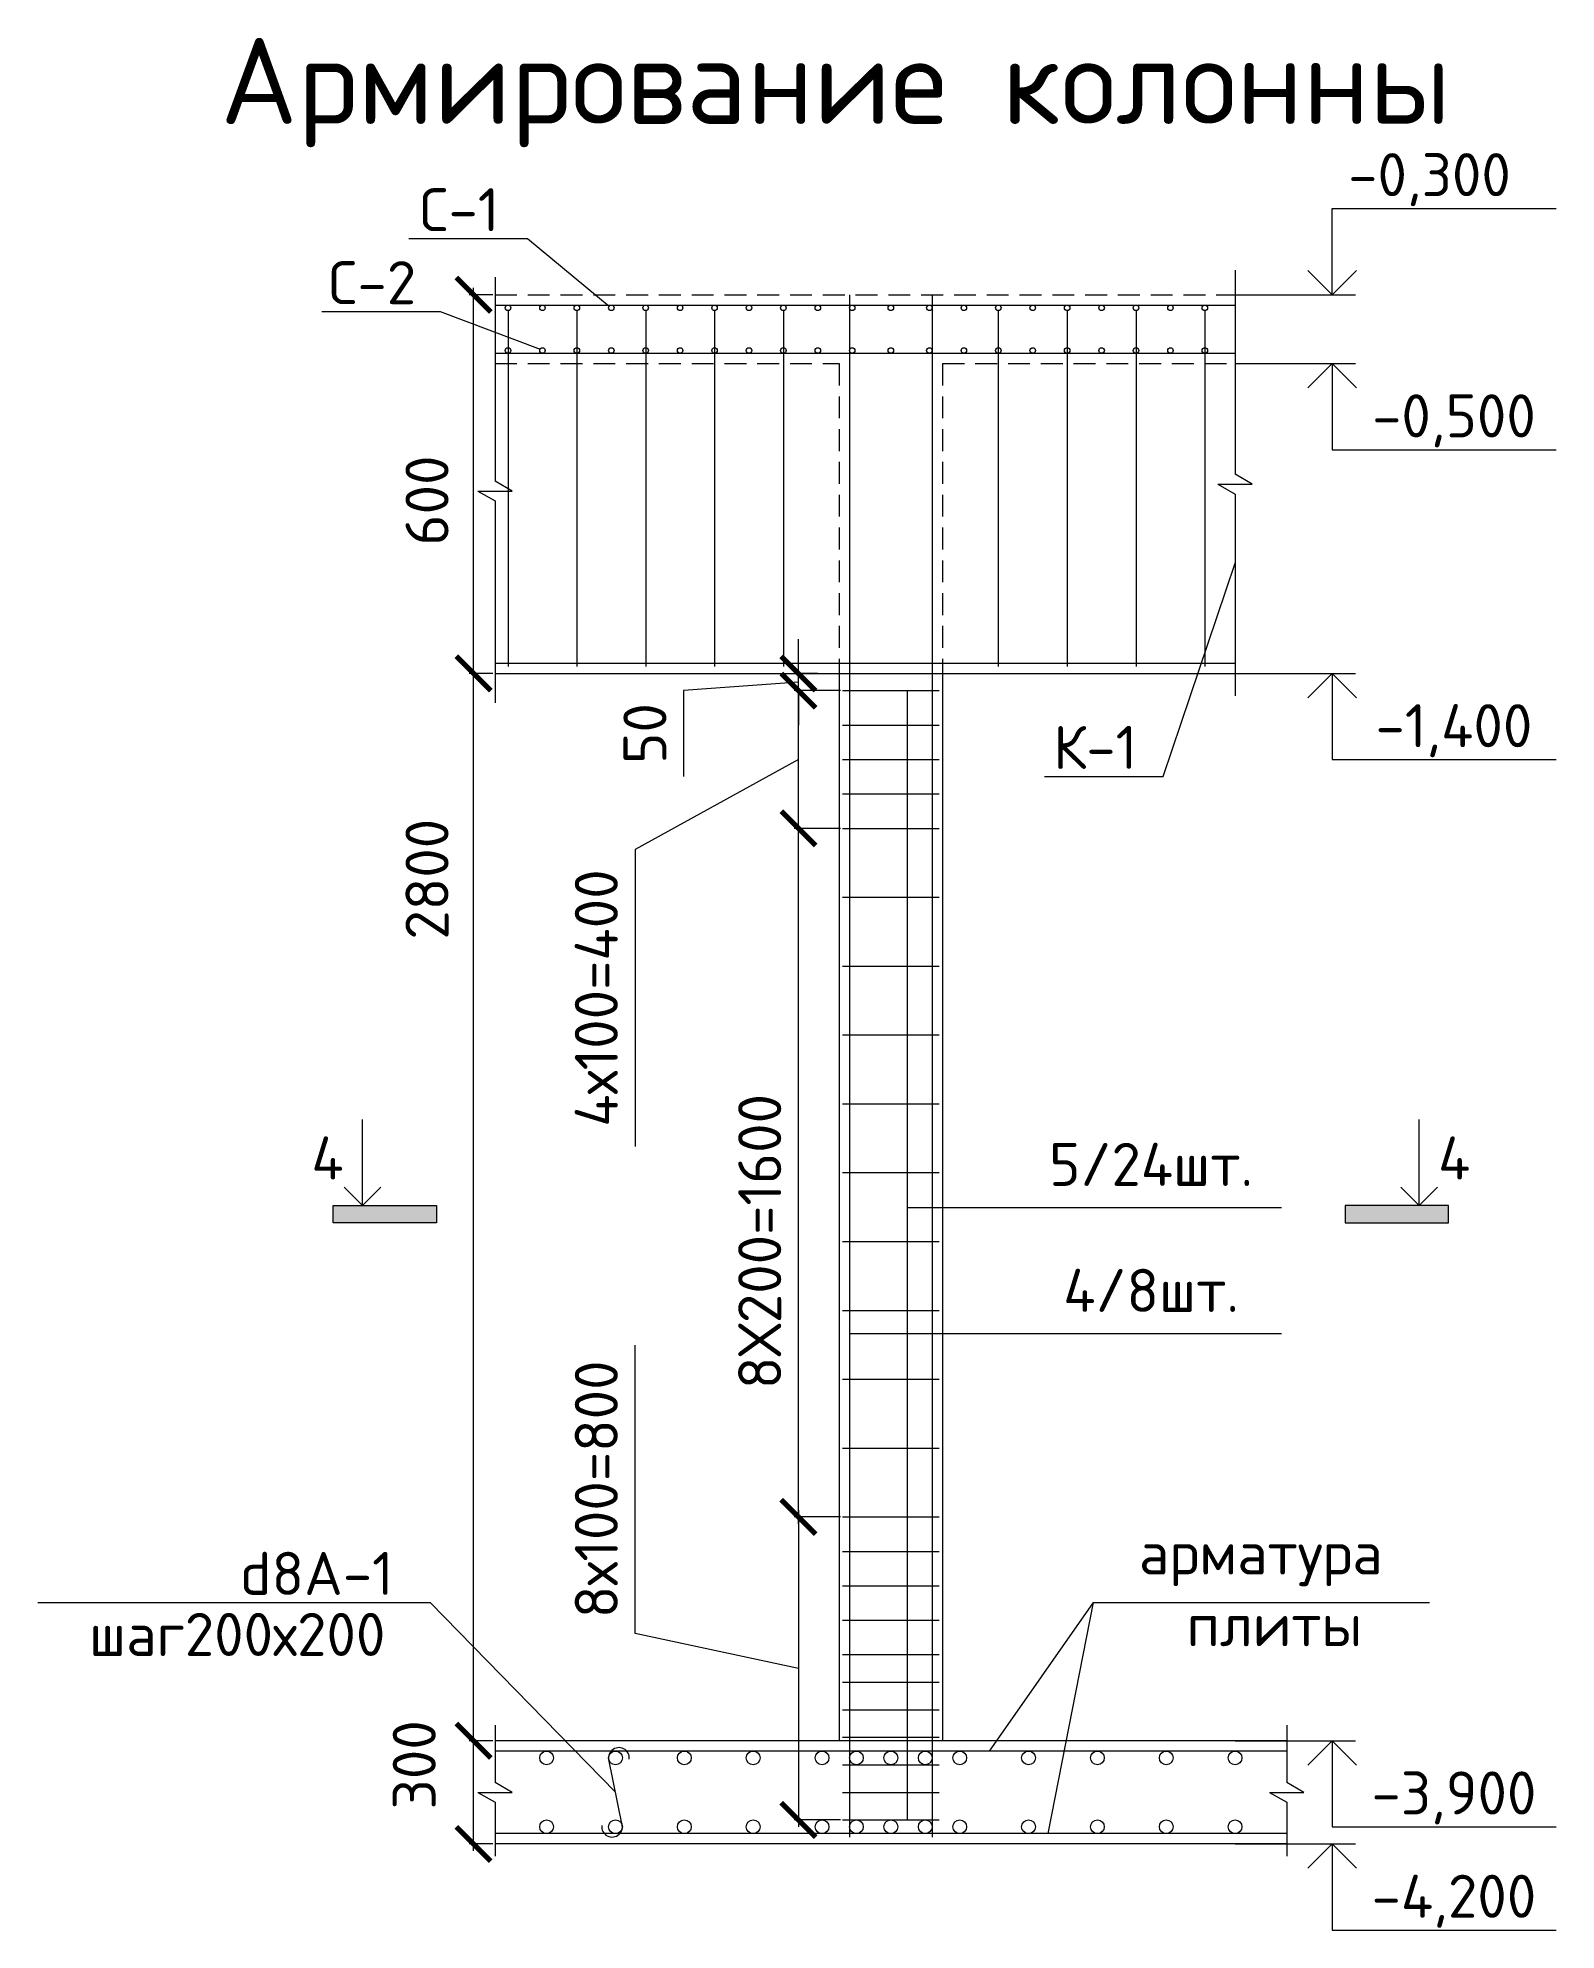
# Model space of a CAD drawing. Header units: millimetres. Extents: x -1960873 to -640355, y 7839719 to 16131025.
# Drawn here: x -884520 to -880109, y 8000468 to 8005964 of the extents above; entities that cross this region are included whole.
import ezdxf

# ---------------------------------------------------------------- set-up
doc = ezdxf.new("R2010")
doc.units = ezdxf.units.MM
doc.linetypes.add('HIDDEN2', pattern=[4.7625, 3.175, -1.5875])
doc.layers.get('0').update_dxf_attribs({"lineweight": 15})
doc.layers.add('КМ-Размеры', color=2, linetype='Continuous')
doc.styles.add('GOST-2.304_Type-B', font='')
doc.styles.add('ISOCPEUR', font='isocpeur.ttf')
doc.styles.get('GOST-2.304_Type-B').set_extended_font_data('ГОСТ тип А')
doc.dimstyles.new('SPDS', dxfattribs={"dimscale": 100, "dimtxt": 2.5, "dimasz": 2, "dimexe": 1.25, "dimexo": 0.625, "dimtad": 1, "dimdec": 0, "dimrnd": 0.001, "dimtxsty": 'GOST-2.304_Type-B', "dimblk": 'ARCHTICK', "dimcen": 2.5, "dimdle": 2, "dimadec": 0, "dimazin": 2, "dimtfac": 0.75, "dimtdec": 0, "dimtmove": 1, "dimatfit": 3, "dimfxl": 1.25, "dimtolj": 1, "dimarcsym": 0})

msp = doc.modelspace()

# ---------------------------------------------------------------- texts
at = {"transparency": 33554687, "width": 8055.818, "attachment_point": 5, "style": 'ISOCPEUR'}
for s, insert, char_height in [('\\A1;Армирование колонны', (-882201.9, 8005805.3), 250), ('\\A1;-0,300', (-880477.2, 8005552.3), 125), ('\\A1;С-1', (-883295.2, 8005465), 125), ('\\A1;С-2', (-883548.4, 8005253.1), 125), ('\\A1;-0,500', (-880406.2, 8004851.7), 125), ('\\A1;-1,400', (-880406.2, 8003951.7), 125), ('\\A1;К-1', (-881448.3, 8003903.2), 125), ('\\A1;5/24шт.', (-881286, 8002692), 125), ('\\A1;4/8шт.', (-881286, 8002326), 125), ('\\A1;d8А-1', (-883710, 8001503.8), 125), ('\\A1;арматура\\P плиты', (-880967.3, 8001459.1), 125), ('\\A1;шаг200х200', (-883941.1, 8001326.7), 125), ('\\A1;-3,900', (-880406.2, 8000851.7), 125), ('\\A1;-4,200', (-880406.2, 8000551.7), 125)]:
    msp.add_mtext(s, dxfattribs=dict(at, insert=insert, char_height=char_height))
at = {"transparency": 33554687, "char_height": 125, "attachment_point": 5, "style": 'ISOCPEUR'}
for insert in [(-883678.7, 8002710.4), (-880405.5, 8002710.4)]:
    msp.add_mtext('4', dxfattribs=dict(at, insert=insert))

# ---------------------------------------------------------------- blocks, each defined once
blk = doc.blocks.new('_ArchTick')
at = {"color": 0, "linetype": 'ByBlock', "const_width": 0.15}
blk.add_lwpolyline([(-0.5, -0.5), (0.5, 0.5)], dxfattribs=at)
blk = doc.blocks.new('*D249')
at = {"layer": 'Defpoints', "color": 0, "ltscale": 10, "transparency": 16777216}
for p in [(-883254.4, 8005218), (-883192.1, 8005218), (-883192.1, 8004118)]:
    blk.add_point(p, dxfattribs=at)
at = {"layer": 'КМ-Размеры', "color": 0, "linetype": 'ByBlock', "lineweight": 0, "ltscale": 10, "transparency": 16777216}
blk.add_line((-883254.4, 8004098), (-883254.4, 8005238), dxfattribs=at)
at = {"layer": 'КМ-Размеры', "color": 0, "lineweight": 0, "ltscale": 10, "transparency": 16777216}
for p, q in [((-883198.4, 8005218), (-883266.9, 8005218)), ((-883198.4, 8004118), (-883266.9, 8004118))]:
    blk.add_line(p, q, dxfattribs=at)
at = {"layer": 'КМ-Размеры', "color": 0, "lineweight": 0, "ltscale": 10, "transparency": 16777216, "xscale": 100, "yscale": 100, "zscale": 100}
for p, rotation in [((-883254.4, 8005218), 90), ((-883254.4, 8004118), 270)]:
    blk.add_blockref('_ArchTick', p, dxfattribs=dict(at, rotation=rotation))
at = {"layer": 'КМ-Размеры', "color": 0, "lineweight": 0, "ltscale": 10, "transparency": 16777216, "insert": (-883389.6, 8004620.3), "char_height": 125, "attachment_point": 5, "rotation": 90, "style": 'ISOCPEUR'}
blk.add_mtext('\\A1;600', dxfattribs=at)
blk = doc.blocks.new('*D250')
at = {"layer": 'Defpoints', "color": 0, "ltscale": 10, "transparency": 16777216}
for p in [(-883254.4, 8004118), (-883192.1, 8004118), (-883192.1, 8001018)]:
    blk.add_point(p, dxfattribs=at)
at = {"layer": 'КМ-Размеры', "color": 0, "linetype": 'ByBlock', "lineweight": 0, "ltscale": 10, "transparency": 16777216}
blk.add_line((-883254.4, 8000998), (-883254.4, 8004138), dxfattribs=at)
at = {"layer": 'КМ-Размеры', "color": 0, "lineweight": 0, "ltscale": 10, "transparency": 16777216}
for p, q in [((-883198.4, 8004118), (-883266.9, 8004118)), ((-883198.4, 8001018), (-883266.9, 8001018))]:
    blk.add_line(p, q, dxfattribs=at)
at = {"layer": 'КМ-Размеры', "color": 0, "lineweight": 0, "ltscale": 10, "transparency": 16777216, "xscale": 100, "yscale": 100, "zscale": 100}
for p, rotation in [((-883254.4, 8004118), 90), ((-883254.4, 8001018), 270)]:
    blk.add_blockref('_ArchTick', p, dxfattribs=dict(at, rotation=rotation))
at = {"layer": 'КМ-Размеры', "color": 0, "lineweight": 0, "ltscale": 10, "transparency": 16777216, "insert": (-883389.6, 8003520.3), "char_height": 125, "attachment_point": 5, "rotation": 90, "style": 'ISOCPEUR'}
blk.add_mtext('\\A1;2800', dxfattribs=at)
blk = doc.blocks.new('*D251')
at = {"layer": 'Defpoints', "color": 0, "ltscale": 10, "transparency": 16777216}
for p in [(-883254.4, 8001018), (-883192.1, 8001018), (-883192.1, 8000718)]:
    blk.add_point(p, dxfattribs=at)
at = {"layer": 'КМ-Размеры', "color": 0, "lineweight": 0, "ltscale": 10, "transparency": 16777216}
for p, q in [((-883198.4, 8001018), (-883266.9, 8001018)), ((-883198.4, 8000718), (-883266.9, 8000718))]:
    blk.add_line(p, q, dxfattribs=at)
at = {"layer": 'КМ-Размеры', "color": 0, "linetype": 'ByBlock', "lineweight": 0, "ltscale": 10, "transparency": 16777216}
blk.add_line((-883254.4, 8000698), (-883254.4, 8001038), dxfattribs=at)
at = {"layer": 'КМ-Размеры', "color": 0, "lineweight": 0, "ltscale": 10, "transparency": 16777216, "xscale": 100, "yscale": 100, "zscale": 100}
for p, rotation in [((-883254.4, 8001018), 90), ((-883254.4, 8000718), 270)]:
    blk.add_blockref('_ArchTick', p, dxfattribs=dict(at, rotation=rotation))
at = {"layer": 'КМ-Размеры', "color": 0, "lineweight": 0, "ltscale": 10, "transparency": 16777216, "insert": (-883426.8, 8000947.9), "char_height": 125, "attachment_point": 5, "rotation": 90, "style": 'ISOCPEUR'}
blk.add_mtext('\\A1;300', dxfattribs=at)
blk = doc.blocks.new('*D252')
at = {"layer": 'Defpoints', "color": 0, "ltscale": 10, "transparency": 16777216}
for p in [(-882310.6, 8004118), (-882248.3, 8004118), (-882182.1, 8004068)]:
    blk.add_point(p, dxfattribs=at)
at = {"layer": 'КМ-Размеры', "color": 0, "linetype": 'ByBlock', "lineweight": 0, "ltscale": 10, "transparency": 16777216}
for p, q in [((-882310.6, 8004118), (-882310.6, 8004218)), ((-882310.6, 8004093), (-882644.1, 8004068.6)), ((-882310.6, 8004068), (-882310.6, 8004118)), ((-882310.6, 8004068), (-882310.6, 8004118)), ((-882644.1, 8004068.6), (-882644.1, 8003818.6)), ((-882310.6, 8004068), (-882310.6, 8003968))]:
    blk.add_line(p, q, dxfattribs=at)
at = {"layer": 'КМ-Размеры', "color": 0, "lineweight": 0, "ltscale": 10, "transparency": 16777216}
for p, q in [((-882254.6, 8004118), (-882323.1, 8004118)), ((-882188.4, 8004068), (-882323.1, 8004068))]:
    blk.add_line(p, q, dxfattribs=at)
at = {"layer": 'КМ-Размеры', "color": 0, "lineweight": 0, "ltscale": 10, "transparency": 16777216, "xscale": 100, "yscale": 100, "zscale": 100}
for p, rotation in [((-882310.6, 8004118), 270), ((-882310.6, 8004068), 90)]:
    blk.add_blockref('_ArchTick', p, dxfattribs=dict(at, rotation=rotation))
at = {"layer": 'КМ-Размеры', "color": 0, "lineweight": 0, "ltscale": 10, "transparency": 16777216, "insert": (-882756.6, 8003943.6), "char_height": 125, "attachment_point": 5, "rotation": 90, "style": 'ISOCPEUR'}
blk.add_mtext('\\A1;50', dxfattribs=at)
blk = doc.blocks.new('*D253')
at = {"layer": 'Defpoints', "color": 0, "ltscale": 10, "transparency": 16777216}
for p in [(-882310.6, 8004068), (-882248.3, 8004068), (-882182.1, 8003668)]:
    blk.add_point(p, dxfattribs=at)
at = {"layer": 'КМ-Размеры', "color": 0, "linetype": 'ByBlock', "lineweight": 0, "ltscale": 10, "transparency": 16777216}
for p, q in [((-882310.6, 8003648), (-882310.6, 8004088)), ((-882310.6, 8003868), (-882785.3, 8003606.4)), ((-882785.3, 8003606.4), (-882785.3, 8002743.9))]:
    blk.add_line(p, q, dxfattribs=at)
at = {"layer": 'КМ-Размеры', "color": 0, "lineweight": 0, "ltscale": 10, "transparency": 16777216}
for p, q in [((-882254.6, 8004068), (-882323.1, 8004068)), ((-882188.4, 8003668), (-882323.1, 8003668))]:
    blk.add_line(p, q, dxfattribs=at)
at = {"layer": 'КМ-Размеры', "color": 0, "lineweight": 0, "ltscale": 10, "transparency": 16777216, "xscale": 100, "yscale": 100, "zscale": 100}
for p, rotation in [((-882310.6, 8004068), 90), ((-882310.6, 8003668), 270)]:
    blk.add_blockref('_ArchTick', p, dxfattribs=dict(at, rotation=rotation))
at = {"layer": 'КМ-Размеры', "color": 0, "lineweight": 0, "ltscale": 10, "transparency": 16777216, "insert": (-882897.8, 8003175.2), "char_height": 125, "attachment_point": 5, "rotation": 90, "style": 'ISOCPEUR'}
blk.add_mtext('\\A1;4х100=400', dxfattribs=at)
blk = doc.blocks.new('*D254')
at = {"layer": 'Defpoints', "color": 0, "ltscale": 10, "transparency": 16777216}
for p in [(-882310.6, 8003668), (-882248.3, 8003668), (-882182.1, 8001668)]:
    blk.add_point(p, dxfattribs=at)
at = {"layer": 'КМ-Размеры', "color": 0, "lineweight": 0, "ltscale": 10, "transparency": 16777216}
for p, q in [((-882254.6, 8003668), (-882323.1, 8003668)), ((-882188.4, 8001668), (-882323.1, 8001668))]:
    blk.add_line(p, q, dxfattribs=at)
at = {"layer": 'КМ-Размеры', "color": 0, "linetype": 'ByBlock', "lineweight": 0, "ltscale": 10, "transparency": 16777216}
blk.add_line((-882310.6, 8001648), (-882310.6, 8003688), dxfattribs=at)
at = {"layer": 'КМ-Размеры', "color": 0, "lineweight": 0, "ltscale": 10, "transparency": 16777216, "xscale": 100, "yscale": 100, "zscale": 100}
for p, rotation in [((-882310.6, 8003668), 90), ((-882310.6, 8001668), 270)]:
    blk.add_blockref('_ArchTick', p, dxfattribs=dict(at, rotation=rotation))
at = {"layer": 'КМ-Размеры', "color": 0, "lineweight": 0, "ltscale": 10, "transparency": 16777216, "insert": (-882423.1, 8002468), "char_height": 125, "attachment_point": 5, "rotation": 90, "style": 'ISOCPEUR'}
blk.add_mtext('\\A1;8Х200=1600', dxfattribs=at)
blk = doc.blocks.new('*D255')
at = {"layer": 'Defpoints', "color": 0, "ltscale": 10, "transparency": 16777216}
for p in [(-882182.1, 8001668), (-882310.6, 8000788), (-882182.1, 8000788)]:
    blk.add_point(p, dxfattribs=at)
at = {"layer": 'КМ-Размеры', "color": 0, "linetype": 'ByBlock', "lineweight": 0, "ltscale": 10, "transparency": 16777216}
for p, q in [((-882785.3, 8001329.5), (-882785.3, 8002167)), ((-882310.6, 8001688), (-882310.6, 8000768)), ((-882310.6, 8001228), (-882785.3, 8001329.5))]:
    blk.add_line(p, q, dxfattribs=at)
at = {"layer": 'КМ-Размеры', "color": 0, "lineweight": 0, "ltscale": 10, "transparency": 16777216}
for p, q in [((-882188.4, 8001668), (-882323.1, 8001668)), ((-882188.4, 8000788), (-882323.1, 8000788))]:
    blk.add_line(p, q, dxfattribs=at)
at = {"layer": 'КМ-Размеры', "color": 0, "lineweight": 0, "ltscale": 10, "transparency": 16777216, "xscale": 100, "yscale": 100, "zscale": 100}
for p, rotation in [((-882310.6, 8001668), 90), ((-882310.6, 8000788), 270)]:
    blk.add_blockref('_ArchTick', p, dxfattribs=dict(at, rotation=rotation))
at = {"layer": 'КМ-Размеры', "color": 0, "lineweight": 0, "ltscale": 10, "transparency": 16777216, "insert": (-882897.8, 8001748.3), "char_height": 125, "attachment_point": 5, "rotation": 90, "style": 'ISOCPEUR'}
blk.add_mtext('\\A1;8х100=800', dxfattribs=at)

# ---------------------------------------------------------------- dimensions: what is measured, and where the dimension line sits
at = {"layer": 'КМ-Размеры', "color": 7, "lineweight": 0, "ltscale": 10, "transparency": 33554687}
for base, p1, p2, angle, text, picture, middle in [((-883254.4, 8005218), (-883192.1, 8004118), (-883192.1, 8005218), 90, '600', '*D249', (-883277.1, 8004620.3)), ((-883254.4, 8004118), (-883192.1, 8001018), (-883192.1, 8004118), 90, '2800', '*D250', (-883277.1, 8003520.3)), ((-882310.6, 8004068), (-882182.1, 8003668), (-882248.3, 8004068), 90, '4х100=<>', '*D253', (-882785.3, 8003556.4)), ((-882310.6, 8003668), (-882182.1, 8001668), (-882248.3, 8003668), 90, '8Х200=1600', '*D254', (-882310.6, 8002468)), ((-882310.6, 8000788), (-882182.1, 8001668), (-882182.1, 8000788), 270, '8х100=800', '*D255', (-882785.3, 8001379.5))]:
    dim = msp.add_linear_dim(base=base, p1=p1, p2=p2, angle=angle, text=text, dimstyle='SPDS', override={"dimscale": 10, "dimtxt": 12.5, "dimasz": 10, "dimgap": 5, "dimtxsty": 'ISOCPEUR', "dimblk1": 'ArchTick', "dimblk2": 'ArchTick', "dimsah": 1, "dimlwd": 0, "dimlwe": 0}, dxfattribs=at)
    dim.commit()
    dim.dimension.update_dxf_attribs({"geometry": picture, "text_midpoint": middle, "dimtype": 160})
for base, p1, p2, picture, middle in [((-882310.6, 8004118), (-882182.1, 8004068), (-882248.3, 8004118), '*D252', (-882644.1, 8004018.6)), ((-883254.4, 8001018), (-883192.1, 8000718), (-883192.1, 8001018), '*D251', (-883314.3, 8000947.9))]:
    dim = msp.add_linear_dim(base=base, p1=p1, p2=p2, angle=90, dimstyle='SPDS', override={"dimscale": 10, "dimtxt": 12.5, "dimasz": 10, "dimgap": 5, "dimtxsty": 'ISOCPEUR', "dimblk1": 'ArchTick', "dimblk2": 'ArchTick', "dimsah": 1, "dimlwd": 0, "dimlwe": 0}, dxfattribs=at)
    dim.commit()
    dim.dimension.update_dxf_attribs({"geometry": picture, "text_midpoint": middle, "dimtype": 160})

# ---------------------------------------------------------------- hatches: boundary and pattern name
at = {"transparency": 33554687}
h = msp.add_hatch(color=256, dxfattribs=at)
h.dxf.hatch_style = 1
h.paths.add_polyline_path([(-883662.2, 8002572.7), (-883662.2, 8002522.7), (-883362.2, 8002522.7), (-883362.2, 8002572.7)])
h = msp.add_hatch(color=256, dxfattribs=at)
h.dxf.hatch_style = 1
h.paths.add_polyline_path([(-880722.1, 8002572.7), (-880722.1, 8002522.7), (-880422.1, 8002522.7), (-880422.1, 8002572.7)])

# ---------------------------------------------------------------- linework, layer by layer
for p, q in [((-880759.8, 8005468.2), (-880109.3, 8005468.2)), ((-880759.8, 8005218), (-880759.8, 8005468.2)), ((-883442.2, 8005381), (-883098.1, 8005381)), ((-883098.1, 8005381), (-882860.5, 8005185.1)), ((-881042.1, 8005289.4), (-881042.1, 8004696.8)), ((-880759.8, 8005218), (-880830.5, 8005288.7)), ((-880759.8, 8005218), (-880689.1, 8005288.7)), ((-883192.1, 8005269.3), (-883192.1, 8004676.8)), ((-882162.1, 8005218), (-882162.1, 8000738)), ((-881922.1, 8005218), (-881922.1, 8000738)), ((-881042.1, 8005218), (-880692.1, 8005218)), ((-883695.4, 8005169.1), (-883351.3, 8005169.1)), ((-883351.3, 8005169.1), (-883061.1, 8005060.1)), ((-883154.3, 8005172), (-883154.3, 8004138)), ((-882954.3, 8005172), (-882954.3, 8004138)), ((-882754.3, 8005172), (-882754.3, 8004138)), ((-882554.3, 8005172), (-882554.3, 8004138)), ((-882354.3, 8005172), (-882354.3, 8004138)), ((-881729.9, 8005172), (-881729.9, 8004138)), ((-881529.9, 8005172), (-881529.9, 8004138)), ((-881329.9, 8005172), (-881329.9, 8004138)), ((-881129.9, 8005172), (-881129.9, 8004138)), ((-881042.1, 8005018), (-880692.1, 8005018)), ((-880759.8, 8005018), (-880830.5, 8004947.3)), ((-880759.8, 8005018), (-880759.8, 8004767.7)), ((-880759.8, 8005018), (-880689.1, 8004947.3)), ((-880759.8, 8004767.7), (-880109.3, 8004767.7)), ((-880992.1, 8004668), (-881042.1, 8004696.8)), ((-883242.1, 8004647.9), (-883192.1, 8004647.9)), ((-883242.1, 8004647.9), (-883192.1, 8004619.1)), ((-883142.1, 8004647.9), (-883192.1, 8004676.8)), ((-883192.1, 8004647.9), (-883142.1, 8004647.9)), ((-881092.1, 8004668), (-881042.1, 8004668)), ((-881092.1, 8004668), (-881042.1, 8004639.1)), ((-881042.1, 8004668), (-880992.1, 8004668)), ((-881042.1, 8004639.1), (-881042.1, 8004053.1)), ((-883192.1, 8004619.1), (-883192.1, 8004033.1)), ((-881251.2, 8003819.1), (-881042.1, 8004438.2)), ((-882192.1, 8004118), (-882192.1, 8001018)), ((-881892.1, 8004118), (-881892.1, 8001018)), ((-881042.1, 8004118), (-880692.1, 8004118)), ((-880759.8, 8004118), (-880830.5, 8004047.3)), ((-880759.8, 8004118), (-880759.8, 8003867.7)), ((-880759.8, 8004118), (-880689.1, 8004047.3)), ((-882182.1, 8004068), (-881902.1, 8004068)), ((-881994.1, 8000788), (-881994.1, 8004068)), ((-882182.1, 8003968), (-881902.1, 8003968)), ((-882182.1, 8003868), (-881902.1, 8003868)), ((-880759.8, 8003867.7), (-880109.3, 8003867.7)), ((-881595.3, 8003819.1), (-881251.2, 8003819.1)), ((-882182.1, 8003768), (-881902.1, 8003768)), ((-882182.1, 8003668), (-881902.1, 8003668)), ((-882182.1, 8003468), (-881902.1, 8003468)), ((-882182.1, 8003268), (-881902.1, 8003268)), ((-882182.1, 8003068), (-881902.1, 8003068)), ((-883576.8, 8002572.7), (-883576.8, 8002822.7)), ((-882182.1, 8002868), (-881902.1, 8002868)), ((-880507.4, 8002572.7), (-880507.4, 8002822.7)), ((-882182.1, 8002668), (-881902.1, 8002668)), ((-883576.8, 8002572.7), (-883629.9, 8002625.7)), ((-883576.8, 8002572.7), (-883523.8, 8002625.7)), ((-880507.4, 8002572.7), (-880560.4, 8002625.7)), ((-880507.4, 8002572.7), (-880454.4, 8002625.7)), ((-883662.2, 8002522.7), (-883662.2, 8002572.7)), ((-883662.2, 8002572.7), (-883362.2, 8002572.7)), ((-883362.2, 8002572.7), (-883362.2, 8002522.7)), ((-881994.1, 8002566.8), (-880906.8, 8002566.8)), ((-880422.1, 8002572.7), (-880722.1, 8002572.7)), ((-880722.1, 8002572.7), (-880722.1, 8002522.7)), ((-880422.1, 8002522.7), (-880422.1, 8002572.7)), ((-883362.2, 8002522.7), (-883662.2, 8002522.7)), ((-880722.1, 8002522.7), (-880422.1, 8002522.7)), ((-882182.1, 8002468), (-881902.1, 8002468)), ((-882182.1, 8002268), (-881902.1, 8002268)), ((-882162.1, 8002200.7), (-880906.8, 8002200.7)), ((-882182.1, 8002068), (-881902.1, 8002068)), ((-882182.1, 8001868), (-881902.1, 8001868)), ((-882182.1, 8001668), (-881902.1, 8001668)), ((-882182.1, 8001568), (-881902.1, 8001568)), ((-882182.1, 8001468), (-881902.1, 8001468)), ((-884520.2, 8001419.7), (-883380.8, 8001419.7)), ((-883380.8, 8001419.7), (-882842.1, 8000868.1)), ((-881454.7, 8001419.7), (-881756.5, 8000988)), ((-881454.7, 8001419.7), (-881586, 8000748)), ((-881454.7, 8001419.7), (-880477.2, 8001419.7)), ((-882182.1, 8001368), (-881902.1, 8001368)), ((-882182.1, 8001268), (-881902.1, 8001268)), ((-882182.1, 8001188), (-881902.1, 8001188)), ((-883192.1, 8001062.8), (-883192.1, 8000896.8)), ((-882182.1, 8001108), (-881902.1, 8001108)), ((-880892.1, 8001062.8), (-880892.1, 8000896.8)), ((-882182.1, 8001028), (-881902.1, 8001028)), ((-881042.1, 8001018), (-880692.1, 8001018)), ((-880759.8, 8001018), (-880830.5, 8000947.3)), ((-880759.8, 8001018), (-880759.8, 8000767.7)), ((-880759.8, 8001018), (-880689.1, 8000947.3)), ((-882822.1, 8000768), (-882862.1, 8000968.2)), ((-882182.1, 8000948), (-881902.1, 8000948)), ((-883142.1, 8000868), (-883192.1, 8000896.8)), ((-880842.1, 8000868), (-880892.1, 8000896.8)), ((-883242.1, 8000868), (-883192.1, 8000868)), ((-883242.1, 8000868), (-883192.1, 8000839.1)), ((-883192.1, 8000868), (-883142.1, 8000868)), ((-883192.1, 8000839.1), (-883192.1, 8000682.9)), ((-882182.1, 8000868), (-881902.1, 8000868)), ((-880942.1, 8000868), (-880892.1, 8000868)), ((-880942.1, 8000868), (-880892.1, 8000839.1)), ((-880892.1, 8000868), (-880842.1, 8000868)), ((-880892.1, 8000839.1), (-880892.1, 8000682.9)), ((-882182.1, 8000788), (-881902.1, 8000788)), ((-880759.8, 8000767.7), (-880109.3, 8000767.7)), ((-881042.1, 8000718), (-880692.1, 8000718)), ((-880759.8, 8000718), (-880830.5, 8000647.3)), ((-880759.8, 8000718), (-880759.8, 8000467.7)), ((-880759.8, 8000718), (-880689.1, 8000647.3)), ((-880759.8, 8000467.7), (-880109.3, 8000467.7))]:
    msp.add_line(p, q, dxfattribs=at)
at = {"linetype": 'HIDDEN2', "ltscale": 20, "transparency": 33554687}
for p, q in [((-883192.1, 8005218), (-881042.1, 8005218)), ((-883192.1, 8005018), (-882192.1, 8005018)), ((-882192.1, 8005018), (-882192.1, 8004118)), ((-881892.1, 8005018), (-881892.1, 8004118)), ((-881892.1, 8005018), (-881042.1, 8005018))]:
    msp.add_line(p, q, dxfattribs=at)
at = {"ltscale": 20, "transparency": 33554687}
for p, q in [((-883192.1, 8005188), (-881042.1, 8005188)), ((-883192.1, 8005048), (-881042.1, 8005048)), ((-883192.1, 8004148), (-881042.1, 8004148)), ((-883192.1, 8004118), (-881042.1, 8004118)), ((-880892.1, 8001018), (-883192.1, 8001018)), ((-880892.1, 8000988), (-883192.1, 8000988)), ((-880892.1, 8000748), (-883192.1, 8000748)), ((-880892.1, 8000718), (-883192.1, 8000718))]:
    msp.add_line(p, q, dxfattribs=at)
at = {"transparency": 33554687}
for centre, radius in [((-883154.3, 8005180), 8), ((-883054.3, 8005180), 8), ((-882954.3, 8005180), 8), ((-882854.3, 8005180), 8), ((-882754.3, 8005180), 8), ((-882654.3, 8005180), 8), ((-882554.3, 8005180), 8), ((-882454.3, 8005180), 8), ((-882354.3, 8005180), 8), ((-882254.3, 8005180), 8), ((-882154.3, 8005180), 8), ((-882042.1, 8005180), 8), ((-881930.1, 8005180), 8), ((-881829.9, 8005180), 8), ((-881729.9, 8005180), 8), ((-881629.9, 8005180), 8), ((-881529.9, 8005180), 8), ((-881429.9, 8005180), 8), ((-881329.9, 8005180), 8), ((-881229.9, 8005180), 8), ((-881129.9, 8005180), 8), ((-883154.3, 8005056), 8), ((-883054.3, 8005056), 8), ((-882954.3, 8005056), 8), ((-882854.3, 8005056), 8), ((-882754.3, 8005056), 8), ((-882654.3, 8005056), 8), ((-882554.3, 8005056), 8), ((-882454.3, 8005056), 8), ((-882354.3, 8005056), 8), ((-882254.3, 8005056), 8), ((-882154.3, 8005056), 8), ((-882042.1, 8005056), 8), ((-881930.1, 8005056), 8), ((-881829.9, 8005056), 8), ((-881729.9, 8005056), 8), ((-881629.9, 8005056), 8), ((-881529.9, 8005056), 8), ((-881429.9, 8005056), 8), ((-881329.9, 8005056), 8), ((-881229.9, 8005056), 8), ((-881129.9, 8005056), 8), ((-883042.1, 8000968), 20), ((-882842.1, 8000968), 20), ((-882642.1, 8000968), 20), ((-882442.1, 8000968), 20), ((-882242.1, 8000968), 20), ((-882142.1, 8000968), 20), ((-882042.1, 8000968), 20), ((-881942, 8000968), 20), ((-881842.1, 8000968), 20), ((-881642.1, 8000968), 20), ((-881442.1, 8000968), 20), ((-881242.1, 8000968), 20), ((-881042.1, 8000968), 20), ((-883042.1, 8000768), 20), ((-882842.1, 8000768), 20), ((-882642.1, 8000768), 20), ((-882442.1, 8000768), 20), ((-882242.1, 8000768), 20), ((-882142.1, 8000768), 20), ((-882042.1, 8000768), 20), ((-881942, 8000768), 20), ((-881842.1, 8000768), 20), ((-881642.1, 8000768), 20), ((-881442.1, 8000768), 20), ((-881242.1, 8000768), 20), ((-881042.1, 8000768), 20)]:
    msp.add_circle(centre, radius, dxfattribs=at)
for centre, start, end in [((-882832.1, 8000968), 352.5042, 203.0319), ((-882852.1, 8000768.2), 172.5042, 23.0319)]:
    msp.add_arc(centre, 30, start, end, dxfattribs=at)

msp.set_redraw_order([(e.dxf.handle, doc.entitydb.next_handle()) for e in msp.query("TEXT MTEXT ATTDEF DIMENSION ARC_DIMENSION")])  # texts and dimensions are drawn at this point

doc.saveas('drawing.dxf')
